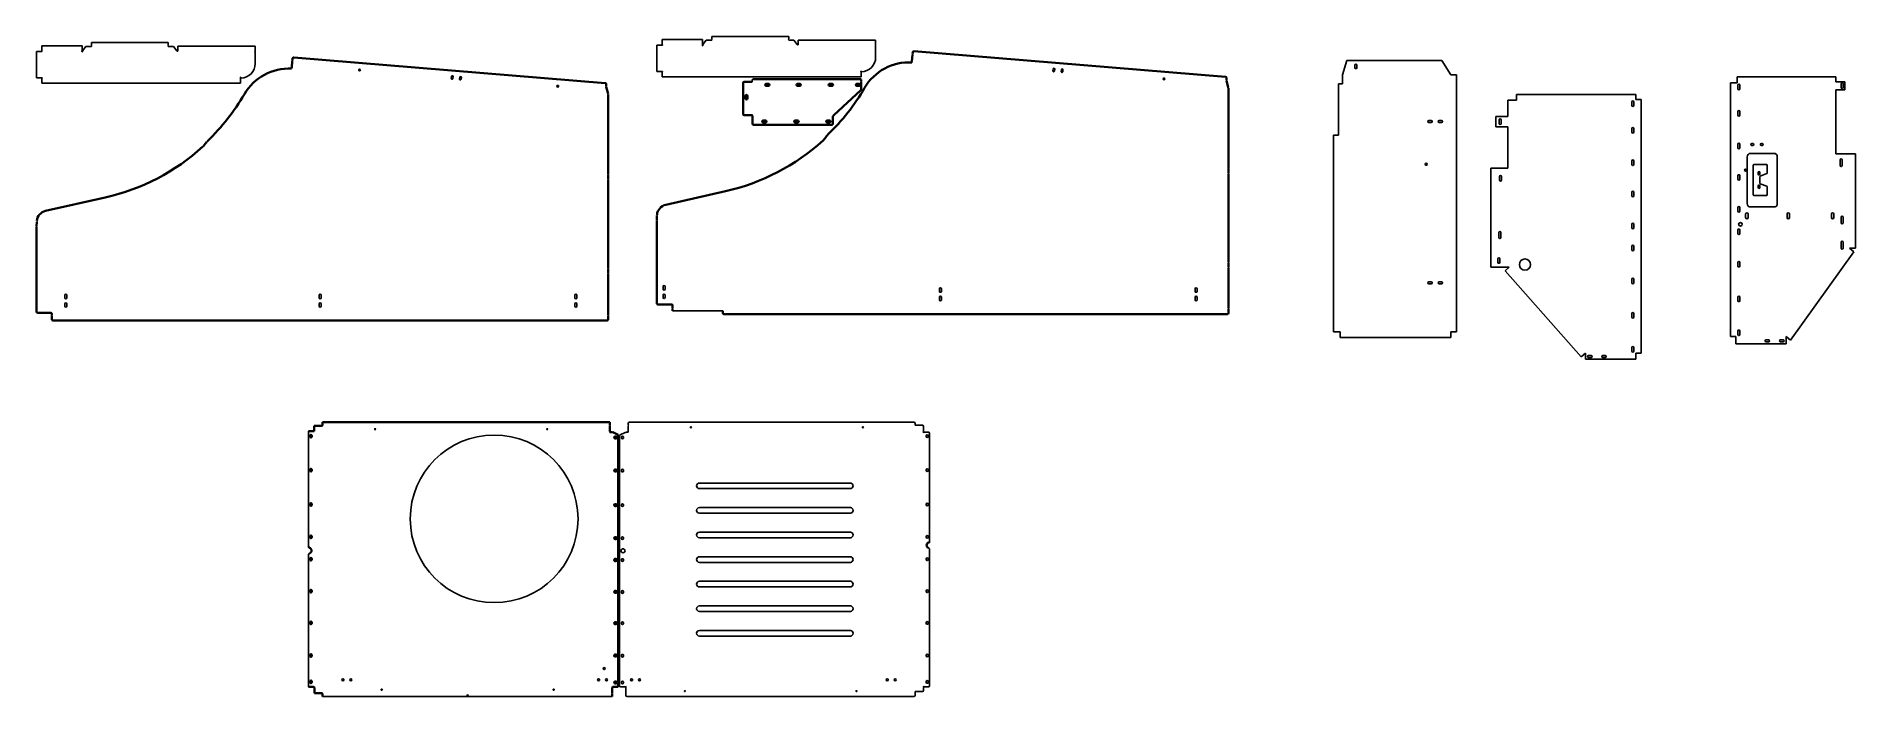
# Model space of a CAD drawing. Header units: millimetres. Extents: x 8168 to 21819, y -26546 to -22890.
# Drawn here: x 8168 to 16301, y -26142 to -23188 of the extents above; entities that cross this region are included whole.
import ezdxf

# ---------------------------------------------------------------- set-up
doc = ezdxf.new("R2010")
doc.units = ezdxf.units.MM
doc.layers.add('visible', color=7, linetype='Continuous', lineweight=35)

msp = doc.modelspace()

# ---------------------------------------------------------------- linework, layer by layer
at = {"color": 2, "linetype": 'Continuous', "lineweight": 25}
for p, q in [((8167.8, -23254.8), (8189.7, -23254.8)), ((8167.8, -23254.8), (8167.8, -23373.4)), ((8372.4, -23230.5), (8192, -23230.6)), ((8192, -23253.5), (8192, -23230.6)), ((8372.4, -23252.5), (8372.4, -23230.5)), ((8372.4, -23257.5), (8372.4, -23255.5)), ((8373.6, -23257.5), (8372.4, -23257.5)), ((8373.6, -23252.1), (8388.3, -23233.5)), ((8373.6, -23252.1), (8373.6, -23257.5)), ((8388.3, -23233.5), (8388.7, -23233.2)), ((8389.9, -23232.7), (8413.9, -23232.7)), ((8757, -23215.8), (8413.9, -23215.8)), ((8413.9, -23227.1), (8413.9, -23215.8)), ((8413.9, -23232.7), (8413.9, -23230.3)), ((8757, -23215.8), (8757, -23227.1)), ((8757, -23230.3), (8757, -23232.7)), ((8757, -23232.7), (8779.2, -23232.7)), ((8780.3, -23233.2), (8780.7, -23233.5)), ((8780.7, -23233.5), (8795.7, -23252.5)), ((9146, -23232.2), (8799.7, -23232.2)), ((8799.7, -23254.1), (8799.7, -23232.2)), ((9146, -23232.2), (9146, -23254.1)), ((9146, -23254.1), (9146, -23254.1)), ((9146, -23257.1), (9146, -23309)), ((10941.7, -23226.6), (10963.7, -23226.6)), ((10941.7, -23226.6), (10941.7, -23345.2)), ((10941.7, -23226.6), (10963.7, -23226.6)), ((10941.7, -23226.6), (10941.7, -23345.2)), ((11146.3, -23202.3), (10966, -23202.3)), ((10966, -23225.3), (10966, -23202.3)), ((11146.3, -23202.3), (10966, -23202.3)), ((10966, -23225.3), (10966, -23202.3)), ((11146.3, -23224.3), (11146.3, -23202.3)), ((11146.3, -23224.3), (11146.3, -23202.3)), ((11146.3, -23229.3), (11146.3, -23227.3)), ((11146.3, -23229.3), (11146.3, -23227.3)), ((11147.5, -23229.3), (11146.3, -23229.3)), ((11147.5, -23229.3), (11146.3, -23229.3)), ((11147.5, -23223.9), (11162.3, -23205.3)), ((11147.5, -23223.9), (11162.3, -23205.3)), ((11147.5, -23223.9), (11147.5, -23229.3)), ((11147.5, -23223.9), (11147.5, -23229.3)), ((11162.3, -23205.3), (11162.7, -23204.9)), ((11162.3, -23205.3), (11162.7, -23204.9)), ((11163.8, -23204.5), (11187.9, -23204.5)), ((11163.8, -23204.5), (11187.9, -23204.5)), ((11531, -23187.6), (11187.9, -23187.6)), ((11187.9, -23198.9), (11187.9, -23187.6)), ((11531, -23187.6), (11187.9, -23187.6)), ((11187.9, -23198.9), (11187.9, -23187.6)), ((11187.9, -23204.5), (11187.9, -23202.1)), ((11187.9, -23204.5), (11187.9, -23202.1)), ((11531, -23187.6), (11531, -23198.9)), ((11531, -23187.6), (11531, -23198.9)), ((11531, -23202.1), (11531, -23204.5)), ((11531, -23202.1), (11531, -23204.5)), ((11531, -23204.5), (11553.1, -23204.5)), ((11531, -23204.5), (11553.1, -23204.5)), ((11554.3, -23204.9), (11554.6, -23205.3)), ((11554.3, -23204.9), (11554.6, -23205.3)), ((11554.6, -23205.3), (11569.6, -23224.3)), ((11554.6, -23205.3), (11569.6, -23224.3)), ((11919.9, -23204), (11573.6, -23204)), ((11573.6, -23225.9), (11573.6, -23204)), ((11919.9, -23204), (11573.6, -23204)), ((11573.6, -23225.9), (11573.6, -23204)), ((11919.9, -23204), (11919.9, -23225.9)), ((11919.9, -23204), (11919.9, -23225.9)), ((11919.9, -23225.9), (11919.9, -23225.9)), ((11919.9, -23225.9), (11919.9, -23225.9)), ((11919.9, -23228.9), (11919.9, -23280.8)), ((11919.9, -23228.9), (11919.9, -23280.8)), ((8167.8, -23373.4), (8190.7, -23373.4)), ((8192, -23375.7), (8192, -23397.6)), ((8192, -23397.6), (9081, -23397.6)), ((9081, -23372.7), (9081, -23370.7)), ((9081, -23370.7), (9081.8, -23370.7)), ((9081, -23397.6), (9081, -23375.7)), ((9081.8, -23370.7), (9081.8, -23374.1)), ((10941.7, -23345.2), (10964.7, -23345.2)), ((10941.7, -23345.2), (10964.7, -23345.2)), ((10966, -23347.4), (10966, -23369.4)), ((10966, -23347.4), (10966, -23369.4)), ((10966, -23369.4), (11854.9, -23369.4)), ((10966, -23369.4), (11854.9, -23369.4)), ((11854.9, -23344.4), (11854.9, -23342.5)), ((11854.9, -23342.5), (11855.7, -23342.5)), ((11854.9, -23344.4), (11854.9, -23342.5)), ((11854.9, -23342.5), (11855.7, -23342.5)), ((11854.9, -23369.4), (11854.9, -23347.4)), ((11854.9, -23369.4), (11854.9, -23347.4)), ((11855.7, -23342.5), (11855.7, -23345.9)), ((11855.7, -23342.5), (11855.7, -23345.9))]:
    msp.add_line(p, q, dxfattribs=at)
at = {"color": 3}
for p, q in [((8413.9, -23227.1), (8415.5, -23228.7)), ((8415.5, -23228.7), (8413.9, -23230.3)), ((8757, -23227.1), (8755.4, -23228.7)), ((8755.4, -23228.7), (8757, -23230.3)), ((11187.9, -23198.9), (11189.5, -23200.5)), ((11187.9, -23198.9), (11189.5, -23200.5)), ((11189.5, -23200.5), (11187.9, -23202.1)), ((11189.5, -23200.5), (11187.9, -23202.1)), ((11531, -23198.9), (11529.4, -23200.5)), ((11531, -23198.9), (11529.4, -23200.5)), ((11529.4, -23200.5), (11531, -23202.1)), ((11529.4, -23200.5), (11531, -23202.1)), ((9309.1, -23331.4), (9310.7, -23330)), ((9310.7, -23330), (9309.4, -23328.5)), ((9313.5, -23295.8), (9311.9, -23297.1)), ((9312.2, -23294.2), (9313.5, -23295.8)), ((12081.9, -23303.6), (12083.5, -23302.2)), ((12083.5, -23302.2), (12082.1, -23300.7)), ((12086.3, -23268), (12084.7, -23269.3)), ((12085, -23266.4), (12086.3, -23268)), ((12720.4, -23334.4), (12719.1, -23342.8)), ((10031.1, -23367.9), (10029.8, -23376.3)), ((10715.2, -23409.5), (10713.6, -23410.8)), ((10713.6, -23410.8), (10715, -23412.5)), ((13488, -23381.7), (13486.4, -23383)), ((13486.4, -23383), (13487.7, -23384.7)), ((13496.4, -23417), (13495.3, -23418.3)), ((13495.3, -23418.3), (13496.6, -23419.9)), ((10723.6, -23444.8), (10722.5, -23446.1)), ((10722.5, -23446.1), (10723.9, -23447.7)), ((8932.9, -23657.4), (8930.6, -23658.5)), ((8932.4, -23656.1), (8932.9, -23657.4)), ((11687.7, -23652.7), (11684.9, -23653.4)), ((11687.3, -23651.7), (11687.7, -23652.7)), ((11705.7, -23629.6), (11703.3, -23630.7)), ((11705.2, -23628.3), (11705.7, -23629.6)), ((8914.9, -23680.5), (8912.1, -23681.2)), ((8914.5, -23679.5), (8914.9, -23680.5)), ((10723.8, -23803.1), (10722.3, -23804.5)), ((10722.3, -23804.5), (10723.8, -23806.1)), ((10723.8, -23827.7), (10722.4, -23829.1)), ((10722.4, -23829.1), (10723.9, -23830.7)), ((13496.6, -23775.3), (13495.1, -23776.7)), ((13495.1, -23776.7), (13496.6, -23778.3)), ((13496.6, -23799.9), (13495.1, -23801.3)), ((13495.1, -23801.3), (13496.7, -23802.9)), ((10942.3, -23989.1), (10943.9, -23987.7)), ((10943.9, -23987.7), (10942.4, -23986.1)), ((8168.9, -24041.4), (8170.5, -24040)), ((8170.5, -24040), (8169, -24038.4)), ((8169.5, -24016.9), (8171.1, -24015.5)), ((8171.1, -24015.5), (8169.6, -24013.9)), ((10941.7, -24013.6), (10943.2, -24012.2)), ((10943.2, -24012.2), (10941.8, -24010.6)), ((10723.9, -24223.8), (10722.4, -24225.2)), ((10722.4, -24225.2), (10723.9, -24226.8)), ((13496.7, -24196), (13495.2, -24197.4)), ((13495.2, -24197.4), (13496.7, -24199)), ((13496.7, -24220.6), (13495.2, -24222)), ((13495.2, -24222), (13496.7, -24223.6)), ((10723.9, -24248.4), (10722.4, -24249.8)), ((10722.4, -24249.8), (10723.9, -24251.4)), ((8238.4, -24434.7), (8236.9, -24433.2)), ((8236.9, -24436.2), (8238.4, -24434.7)), ((10722.4, -24434.7), (10723.9, -24433.2)), ((10723.9, -24436.2), (10722.4, -24434.7)), ((13495.2, -24406.9), (13496.7, -24405.4)), ((13496.7, -24408.4), (13495.2, -24406.9))]:
    msp.add_line(p, q, dxfattribs=at)
at = {"color": 2}
for p, q in [((12713.4, -23333.6), (12712.1, -23342)), ((12749.1, -23345), (12750.4, -23336.6)), ((12756.1, -23345.9), (12757.3, -23337.5)), ((10024.1, -23367.1), (10022.8, -23375.5)), ((10059.7, -23378.8), (10061, -23370.4)), ((10066.7, -23379.6), (10067.9, -23371.2)), ((16231.5, -23740), (16231.5, -23766)), ((16240.5, -23766), (16240.5, -23740)), ((14709.3, -23830.8), (14709.3, -23814.8)), ((14718.3, -23814.8), (14718.3, -23830.8)), ((16235.9, -23996.6), (16235.9, -24022.6)), ((16244.9, -24022.6), (16244.9, -23996.6)), ((16235.9, -24108.9), (16235.9, -24134.9)), ((16244.9, -24134.9), (16244.9, -24108.9))]:
    msp.add_line(p, q, dxfattribs=at)
for p, q in [((14006.5, -23360.1), (14026.5, -23295.1)), ((14451.5, -23295.1), (14026.5, -23295.1)), ((14491.5, -23360.1), (14451.5, -23295.1)), ((11368.2, -23390.9), (11368.2, -23382.9)), ((11854.2, -23390.9), (11855.7, -23389.4)), ((11854.2, -23390.9), (11855.7, -23392.4)), ((13988.5, -23630.1), (13988.5, -23400.1)), ((13988.5, -23400.1), (14006.5, -23400.1)), ((14006.5, -23400.1), (14006.5, -23360.1)), ((14491.5, -23360.1), (14516.5, -23360.1)), ((14516.5, -24510.1), (14516.5, -23360.1)), ((11368.7, -23540.9), (11370.2, -23542.4)), ((11370.2, -23542.4), (11368.7, -23543.9)), ((11731.8, -23541.3), (11729.3, -23542.4)), ((11729.3, -23542.4), (11729.8, -23543.5)), ((13966.5, -24510.1), (13966.5, -23630.1)), ((13966.5, -23630.1), (13988.5, -23630.1)), ((10969.2, -24307.5), (10969.2, -24318.5)), ((10969.2, -24307.5), (10969.2, -24318.5)), ((10978.2, -24307.5), (10978.2, -24318.5)), ((10978.2, -24307.5), (10978.2, -24318.5)), ((12204.7, -24317.5), (12204.7, -24328.5)), ((12204.7, -24317.5), (12204.7, -24328.5)), ((12213.7, -24317.5), (12213.7, -24328.5)), ((12213.7, -24317.5), (12213.7, -24328.5)), ((13347.7, -24317.5), (13347.7, -24328.5)), ((13347.7, -24317.5), (13347.7, -24328.5)), ((13356.7, -24317.5), (13356.7, -24328.5)), ((13356.7, -24317.5), (13356.7, -24328.5)), ((8294.4, -24346.2), (8294.4, -24357.2)), ((8294.4, -24384.2), (8294.4, -24395.2)), ((8303.4, -24346.2), (8303.4, -24357.2)), ((8303.4, -24384.2), (8303.4, -24395.2)), ((9431.9, -24346.2), (9431.9, -24357.2)), ((9431.9, -24384.2), (9431.9, -24395.2)), ((9440.9, -24346.2), (9440.9, -24357.2)), ((9440.9, -24384.2), (9440.9, -24395.2)), ((10574.9, -24346.2), (10574.9, -24357.2)), ((10574.9, -24384.2), (10574.9, -24395.2)), ((10583.9, -24346.2), (10583.9, -24357.2)), ((10583.9, -24384.2), (10583.9, -24395.2)), ((10969.2, -24345.5), (10969.2, -24356.5)), ((10969.2, -24345.5), (10969.2, -24356.5)), ((10978.2, -24345.5), (10978.2, -24356.5)), ((10978.2, -24345.5), (10978.2, -24356.5)), ((12204.7, -24355.5), (12204.7, -24366.5)), ((12204.7, -24355.5), (12204.7, -24366.5)), ((12213.7, -24355.5), (12213.7, -24366.5)), ((12213.7, -24355.5), (12213.7, -24366.5)), ((13347.7, -24355.5), (13347.7, -24366.5)), ((13347.7, -24355.5), (13347.7, -24366.5)), ((13356.7, -24355.5), (13356.7, -24366.5)), ((13356.7, -24355.5), (13356.7, -24366.5)), ((11013.2, -24406.8), (11011.7, -24405.3)), ((11011.7, -24408.3), (11013.2, -24406.8)), ((11236.7, -24415.5), (11011.7, -24415.5)), ((13966.5, -24510.1), (13996.5, -24510.1)), ((13996.5, -24535.1), (13996.5, -24510.1)), ((14491.5, -24535.1), (13996.5, -24535.1)), ((14516.5, -24510.1), (14491.5, -24510.1)), ((14491.5, -24535.1), (14491.5, -24510.1)), ((9384.1, -24953.9), (9384.1, -25469.9)), ((9447, -24926.3), (9448.5, -24927.8)), ((9448.5, -24927.8), (9447, -24929.3)), ((10731.5, -24926.3), (10730, -24927.8)), ((10730, -24927.8), (10731.5, -24929.3)), ((10731.5, -24955.3), (10730, -24956.8)), ((10730, -24956.8), (10731.5, -24958.3)), ((10744.2, -24960.4), (10742.7, -24958.9)), ((10745.6, -24959.6), (10744.2, -24960.4)), ((10800, -24960.2), (10778.1, -24970.4)), ((10801.9, -24961.5), (10800, -24960.2)), ((10803.5, -24959.2), (10801.9, -24961.5)), ((10814.1, -24959), (10803.5, -24959)), ((10803.5, -24959), (10803.5, -24959.2)), ((10814.1, -24919.8), (10814.1, -24925.7)), ((10814.1, -24925.7), (10814.5, -24926.1)), ((10814.5, -24929.6), (10814.1, -24930)), ((10814.1, -24959), (10814.1, -24930)), ((10814.5, -24926.1), (10816.6, -24927.8)), ((10816.6, -24927.8), (10814.5, -24929.6)), ((10819.1, -24914.8), (12091.1, -24914.8)), ((12096.1, -24927.8), (12096.1, -24919.8)), ((12129.1, -24927.8), (12096.1, -24927.8)), ((12130.2, -24927.9), (12129.1, -24927.8)), ((12134.1, -24955.7), (12130.9, -24956.8)), ((12130.9, -24956.8), (12134.1, -24959.2)), ((12134.1, -24955.7), (12134.1, -24932.8)), ((12135.8, -24961.1), (12134.1, -24959.2)), ((12137.5, -24959.2), (12135.8, -24961.1)), ((12156.3, -24959.2), (12137.5, -24959.2)), ((12161.3, -25448.3), (12161.3, -24964.2)), ((10775.2, -24974.9), (10775.2, -26093.5)), ((10783.1, -24981.2), (10783.1, -24984.2)), ((10792.1, -24984.2), (10792.1, -24981.2)), ((12145.9, -24975.2), (12145.9, -24978.2)), ((12154.9, -24978.2), (12154.9, -24975.2)), ((10783.1, -25129.6), (10783.1, -25132.6)), ((10792.1, -25132.6), (10792.1, -25129.6)), ((12145.9, -25127.2), (12145.9, -25130.2)), ((12154.9, -25130.2), (12154.9, -25127.2)), ((11806.7, -25186.5), (11131.7, -25186.5)), ((11806.7, -25211.5), (11131.7, -25211.5)), ((10783.1, -25283.6), (10783.1, -25286.6)), ((10792.1, -25286.6), (10792.1, -25283.6)), ((12145.9, -25281.2), (12145.9, -25284.2)), ((12154.9, -25284.2), (12154.9, -25281.2)), ((11806.7, -25296.4), (11131.7, -25296.4)), ((11806.7, -25321.4), (11131.7, -25321.4)), ((10783.1, -25431.6), (10783.1, -25434.6)), ((10792.1, -25434.6), (10792.1, -25431.6)), ((11806.7, -25406.4), (11131.7, -25406.4)), ((11806.7, -25431.4), (11131.7, -25431.4)), ((12145.9, -25426.2), (12145.9, -25429.2)), ((12154.9, -25429.2), (12154.9, -25426.2)), ((9384.1, -25508), (9384.1, -26098.2)), ((10783.1, -25529.6), (10783.1, -25532.6)), ((10792.1, -25532.6), (10792.1, -25529.6)), ((11806.7, -25516.4), (11131.7, -25516.4)), ((12145.9, -25526.2), (12145.9, -25529.2)), ((12154.9, -25529.2), (12154.9, -25526.2)), ((12161.3, -26093.5), (12161.3, -25482.1)), ((11806.7, -25541.4), (11131.7, -25541.4)), ((10783.1, -25672.6), (10783.1, -25675.6)), ((10792.1, -25675.6), (10792.1, -25672.6)), ((11806.7, -25626.3), (11131.7, -25626.3)), ((11806.7, -25651.3), (11131.7, -25651.3)), ((12145.9, -25669.2), (12145.9, -25672.2)), ((12154.9, -25672.2), (12154.9, -25669.2)), ((11806.7, -25736.3), (11131.7, -25736.3)), ((11806.7, -25761.3), (11131.7, -25761.3)), ((10783.1, -25812.6), (10783.1, -25815.6)), ((10792.1, -25815.6), (10792.1, -25812.6)), ((11806.7, -25846.3), (11131.7, -25846.3)), ((12145.9, -25811.2), (12145.9, -25814.2)), ((12154.9, -25814.2), (12154.9, -25811.2)), ((11806.7, -25871.3), (11131.7, -25871.3)), ((10783.1, -25957.6), (10783.1, -25960.6)), ((10792.1, -25960.6), (10792.1, -25957.6)), ((12145.9, -25957.2), (12145.9, -25960.2)), ((12154.9, -25960.2), (12154.9, -25957.2)), ((9409.1, -26096.7), (9407.6, -26098.2)), ((9409.1, -26096.7), (9410.6, -26098.2)), ((9411, -26098.8), (9412.5, -26100.3)), ((9412.5, -26100.3), (9411, -26101.8)), ((10742.1, -26098.8), (10740.6, -26100.3)), ((10740.6, -26100.3), (10742.1, -26101.8)), ((10744.2, -26096.7), (10742.7, -26098.2)), ((10744.2, -26096.7), (10745.7, -26098.2)), ((10780.2, -26098.5), (10800, -26098.5)), ((10783.1, -26077.6), (10783.1, -26080.6)), ((10792.1, -26080.6), (10792.1, -26077.6)), ((10801.7, -26096), (10800, -26098.5)), ((10803.5, -26098.5), (10801.7, -26096)), ((10803.5, -26137.4), (10803.5, -26098.5)), ((12134.1, -26098.5), (12132.4, -26100.3)), ((12132.4, -26100.3), (12134.1, -26101.9)), ((12134.1, -26098.5), (12135.8, -26095.7)), ((12134.1, -26114.3), (12134.1, -26101.9)), ((12135.8, -26095.7), (12138.4, -26098.5)), ((12138.4, -26098.5), (12156.3, -26098.5)), ((12145.9, -26075.2), (12145.9, -26078.2)), ((12154.9, -26078.2), (12154.9, -26075.2)), ((9447, -26127.9), (9448.5, -26129.4)), ((9448.5, -26129.4), (9447, -26130.9)), ((9447, -26142.4), (10742.1, -26142.4)), ((10742.1, -26127.9), (10740.6, -26129.4)), ((10740.6, -26129.4), (10742.1, -26130.9)), ((10808.5, -26142.4), (12091.1, -26142.4)), ((12096.1, -26119.3), (12129.1, -26119.3)), ((12096.1, -26137.4), (12096.1, -26119.3))]:
    msp.add_line(p, q)
at = {"color": 1}
for p, q in [((15770.9, -23396.2), (15740.9, -23396.2)), ((15740.9, -23396.2), (15740.9, -24531.2)), ((15770.9, -23396.2), (15770.9, -23368.2)), ((16212.9, -23368.2), (15770.9, -23368.2)), ((15774.3, -23406.2), (15774.3, -23422.2)), ((15783.3, -23422.2), (15783.3, -23406.2)), ((16212.9, -23391.2), (16212.9, -23368.2)), ((16252.9, -23391.2), (16212.9, -23391.2)), ((16236.4, -23400.7), (16236.4, -23416.7)), ((16245.4, -23416.7), (16245.4, -23400.7)), ((16252.9, -23426.2), (16252.9, -23391.2)), ((14746.8, -23546.8), (14746.8, -23472.8)), ((14784.8, -23472.8), (14746.8, -23472.8)), ((14784.8, -23472.8), (14784.8, -23447.8)), ((14784.8, -23447.8), (15317.8, -23447.8)), ((15300.2, -23496.4), (15300.2, -23480.4)), ((15309.2, -23480.4), (15309.2, -23496.4)), ((15317.8, -23470.8), (15317.8, -23447.8)), ((15317.8, -23470.8), (15342.8, -23470.8)), ((15342.8, -24604.8), (15342.8, -23470.8)), ((16252.9, -23426.2), (16212.9, -23426.2)), ((16212.9, -23426.2), (16212.9, -23713.2)), ((14746.8, -23546.8), (14691.8, -23546.8)), ((14691.8, -23546.8), (14691.8, -23591.8)), ((14707.3, -23577.3), (14707.3, -23561.3)), ((14716.3, -23577.3), (14716.3, -23561.3)), ((15774.3, -23524.2), (15774.3, -23540.2)), ((15783.3, -23540.2), (15783.3, -23524.2)), ((14746.8, -23591.8), (14691.8, -23591.8)), ((14746.8, -23777.8), (14746.8, -23591.8)), ((15300.2, -23616.4), (15300.2, -23600.4)), ((15309.2, -23600.4), (15309.2, -23616.4)), ((15837.6, -23666.7), (15840.7, -23666.7)), ((15882.7, -23666.7), (15879.6, -23666.7)), ((15300.2, -23761.4), (15300.2, -23745.4)), ((15309.2, -23745.4), (15309.2, -23761.4)), ((15774.3, -23670.2), (15774.3, -23686.2)), ((15783.3, -23686.2), (15783.3, -23670.2)), ((15815.9, -23936.2), (15815.9, -23726.2)), ((15935.9, -23711.2), (15830.9, -23711.2)), ((15837.6, -23675.7), (15840.7, -23675.7)), ((15882.7, -23675.7), (15879.6, -23675.7)), ((15950.9, -23936.2), (15950.9, -23726.2)), ((16212.9, -23713.2), (16300.9, -23713.2)), ((16300.9, -24135.2), (16300.9, -23713.2)), ((14746.8, -23777.8), (14670.8, -23777.8)), ((14670.8, -24220.8), (14670.8, -23777.8)), ((15774.3, -23811.2), (15774.3, -23827.2)), ((15783.3, -23827.2), (15783.3, -23811.2)), ((15843, -23764.3), (15843, -23896.3)), ((15846, -23761.3), (15903, -23761.3)), ((15865.5, -23796.3), (15865.5, -23804.3)), ((15872.5, -23804.3), (15872.5, -23796.3)), ((15873, -23816.3), (15873, -23844.2)), ((15874.9, -23813.5), (15904.1, -23802)), ((15906, -23764.3), (15906, -23799.2)), ((15300.2, -23901.4), (15300.2, -23885.4)), ((15309.2, -23885.4), (15309.2, -23901.4)), ((15846, -23899.3), (15903, -23899.3)), ((15865.5, -23856.3), (15865.5, -23864.3)), ((15872.5, -23864.3), (15872.5, -23856.3)), ((15874.9, -23847), (15904.1, -23858.5)), ((15906, -23896.3), (15906, -23861.3)), ((15774.3, -23954.2), (15774.3, -23970.2)), ((15783.3, -23970.2), (15783.3, -23954.2)), ((15809.4, -23982.2), (15809.4, -23998.2)), ((15820.4, -23998.2), (15820.4, -23982.2)), ((15935.9, -23951.2), (15830.9, -23951.2)), ((15994.4, -23982.2), (15994.4, -23998.2)), ((16005.4, -23998.2), (16005.4, -23982.2)), ((16192.4, -23982.2), (16192.4, -23998.2)), ((16203.4, -23998.2), (16203.4, -23982.2)), ((14706.3, -24087.8), (14706.3, -24065.8)), ((14715.3, -24065.8), (14715.3, -24087.8)), ((15300.2, -24044.4), (15300.2, -24028.4)), ((15309.2, -24028.4), (15309.2, -24044.4)), ((15774.3, -24054.2), (15774.3, -24070.2)), ((15783.3, -24070.2), (15783.3, -24054.2)), ((15300.2, -24142.4), (15300.2, -24126.4)), ((15309.2, -24126.4), (15309.2, -24142.4)), ((16009.7, -24547.8), (16292.7, -24151.8)), ((16273.9, -24135.2), (16300.9, -24135.2)), ((16273.9, -24135.2), (16292.7, -24151.8)), ((14670.8, -24220.8), (14752.7, -24220.8)), ((14701.3, -24198.8), (14701.3, -24182.8)), ((14710.3, -24182.8), (14710.3, -24198.8)), ((14734.5, -24236.9), (14752.7, -24220.8)), ((15774.3, -24199.2), (15774.3, -24215.2)), ((15783.3, -24215.2), (15783.3, -24199.2)), ((15300.2, -24290.4), (15300.2, -24274.4)), ((15309.2, -24274.4), (15309.2, -24290.4)), ((15774.3, -24354.2), (15774.3, -24370.2)), ((15783.3, -24370.2), (15783.3, -24354.2)), ((15300.2, -24444.4), (15300.2, -24428.4)), ((15309.2, -24428.4), (15309.2, -24444.4)), ((15740.9, -24531.2), (15765.9, -24531.2)), ((15765.9, -24563.2), (15765.9, -24531.2)), ((15774.3, -24506.2), (15774.3, -24522.2)), ((15783.3, -24522.2), (15783.3, -24506.2)), ((15911.4, -24545.2), (15900.4, -24545.2)), ((15900.4, -24554.2), (15911.4, -24554.2)), ((15976.4, -24545.2), (15965.4, -24545.2)), ((15965.4, -24554.2), (15976.4, -24554.2)), ((15990.9, -24563.2), (15990.9, -24531.2)), ((15990.9, -24531.2), (16009.7, -24547.8)), ((15092.8, -24604.8), (15074.1, -24621.4)), ((15092.8, -24631.8), (15092.8, -24604.8)), ((15317.8, -24631.8), (15092.8, -24631.8)), ((15107.3, -24615.3), (15118.3, -24615.3)), ((15118.3, -24624.3), (15107.3, -24624.3)), ((15170.3, -24615.3), (15181.3, -24615.3)), ((15181.3, -24624.3), (15170.3, -24624.3)), ((15300.2, -24596.4), (15300.2, -24580.4)), ((15309.2, -24580.4), (15309.2, -24596.4)), ((15317.8, -24631.8), (15317.8, -24604.8)), ((15342.8, -24604.8), (15317.8, -24604.8)), ((15765.9, -24563.2), (15990.9, -24563.2))]:
    msp.add_line(p, q, dxfattribs=at)
at = {"color": 7}
msp.add_line((15074.1, -24621.4), (14734.5, -24236.9), dxfattribs=at)
for points in [[(14062, -23327.6), (14062, -23316.6)], [(14071, -23316.6), (14071, -23327.6)], [(14404, -23564.6), (14393, -23564.6)], [(14404, -23573.6), (14393, -23573.6)], [(14450, -23564.6), (14439, -23564.6)], [(14450, -23573.6), (14439, -23573.6)], [(14393, -24285.6), (14404, -24285.6)], [(14404, -24294.6), (14393, -24294.6)], [(14439, -24285.6), (14450, -24285.6)], [(14450, -24294.6), (14439, -24294.6)]]:
    msp.add_lwpolyline(points)
at = {"color": 3}
for centre in [(9612.8, -23338), (10498.7, -23410.9), (13209, -23378.2)]:
    msp.add_circle(centre, 4, dxfattribs=at)
for centre, radius in [((14381.5, -23760.1), 4.5), ((9682.6, -24945.2), 2.5), ((10451.6, -24945.2), 2.5), ((11093.9, -24937.4), 2.5), ((11862.9, -24937.4), 2.5), ((10214.2, -25346.8), 375), ((9538.5, -26066.8), 4.5), ((9573.5, -26066.8), 4.5), ((10681.5, -26066.8), 4.5), ((10716.5, -26066.8), 4.5), ((10829, -26067.1), 4.5), ((10864, -26067.1), 4.5), ((11972, -26067.1), 4.5), ((12007, -26067.1), 4.5), ((9711.3, -26111.4), 2.5), ((10095.8, -26137.9), 4), ((10480.3, -26111.4), 2.5), ((11834.2, -26117.6), 2.5)]:
    msp.add_circle(centre, radius)
at = {"color": 1}
for centre, radius in [((15808.9, -23786.2), 4.5), ((15785.9, -24028.7), 8), ((14822.6, -24208.8), 25)]:
    msp.add_circle(centre, radius, dxfattribs=at)
at = {"linetype": 'Continuous'}
for centre, radius in [((10790.3, -25489.8), 9), ((10706.5, -26016.8), 4.5), ((11067.1, -26117.6), 2.5)]:
    msp.add_circle(centre, radius, dxfattribs=at)
at = {"color": 2}
for centre, radius, start, end in [((8191.2, -23254.8), 1.5, 180.00114, 58.78623), ((8372.4, -23254), 1.5, 90.00645, 270.00645), ((9146, -23255.6), 1.5, 89.99924, 270.07738), ((10965.2, -23226.6), 1.5, 180.00114, 58.78623), ((10965.2, -23226.6), 1.5, 180.00114, 58.78623), ((11146.3, -23225.8), 1.5, 90.00645, 270.00645), ((11146.3, -23225.8), 1.5, 90.00645, 270.00645), ((11919.9, -23227.4), 1.5, 89.99924, 270.07738), ((11919.9, -23227.4), 1.5, 89.99924, 270.07738), ((12715.6, -23342.4), 3.5, 173.28268, 353.28268), ((12716.9, -23334), 3.5, 353.28268, 173.28268), ((12753.9, -23337.1), 3.5, 353.28268, 173.28268), ((8192, -23374.2), 1.5, 270, 148.78207), ((9081, -23374.2), 1.5, 90, 270), ((10026.3, -23375.9), 3.5, 173.28268, 353.28268), ((10027.6, -23367.5), 3.5, 353.28268, 173.28268), ((10063.2, -23379.2), 3.5, 173.28268, 353.28268), ((10064.5, -23370.8), 3.5, 353.28268, 173.28268), ((10966, -23345.9), 1.5, 270, 148.78207), ((10966, -23345.9), 1.5, 270, 148.78207), ((11854.9, -23345.9), 1.5, 90, 270), ((11854.9, -23345.9), 1.5, 90, 270), ((12752.6, -23345.5), 3.5, 173.28268, 353.28268), ((16236, -23740), 4.5, 0, 180), ((14713.8, -23814.8), 4.5, 0, 180), ((16236, -23766), 4.5, 180, 0), ((14713.8, -23830.8), 4.5, 180, 0), ((16240.4, -23996.6), 4.5, 0, 180), ((14710.8, -24065.8), 4.5, 0, 180), ((16240.4, -24022.6), 4.5, 180, 0), ((14710.8, -24087.8), 4.5, 180, 0), ((16240.4, -24108.9), 4.5, 0, 180), ((16240.4, -24134.9), 4.5, 180, 0)]:
    msp.add_arc(centre, radius, start, end, dxfattribs=at)
at = {"color": 2, "linetype": 'Continuous', "lineweight": 25}
for centre, radius, start, end in [((8799.8, -23248.7), 5.41, 246.82061, 264.06282), ((8799.6, -23250.5), 3.64, 264.06282, 271.2751), ((11573.7, -23220.5), 5.41, 246.82061, 264.06282), ((11573.7, -23220.5), 5.41, 246.82061, 264.06282), ((11573.5, -23222.3), 3.64, 264.06282, 271.2751), ((11573.5, -23222.3), 3.64, 264.06282, 271.2751), ((9081, -23309.1), 65, 270.7052, 0.03831), ((11854.9, -23280.9), 65, 270.7052, 0.03831), ((11854.9, -23280.9), 65, 270.7052, 0.03831)]:
    msp.add_arc(centre, radius, start, end, dxfattribs=at)
for centre, radius, start, end in [((14066.5, -23316.6), 4.5, 0, 180), ((14066.5, -23327.6), 4.5, 180, 0), ((11368.2, -23390.9), 1.5, 180, 180), ((11372.2, -23382.9), 4, 90, 180), ((14393, -23569.1), 4.5, 90, 270), ((14404, -23569.1), 4.5, 270, 90), ((14439, -23569.1), 4.5, 90, 270), ((14450, -23569.1), 4.5, 270, 90), ((10973.7, -24307.5), 4.5, 0, 180), ((10973.7, -24307.5), 4.5, 0, 180), ((12209.2, -24317.5), 4.5, 0, 180), ((12209.2, -24317.5), 4.5, 0, 180), ((13352.2, -24317.5), 4.5, 0, 180), ((13352.2, -24317.5), 4.5, 0, 180), ((14393, -24290.1), 4.5, 90, 270), ((14404, -24290.1), 4.5, 270, 90), ((14439, -24290.1), 4.5, 90, 270), ((14450, -24290.1), 4.5, 270, 90), ((8298.9, -24346.2), 4.5, 0, 180), ((8298.9, -24357.2), 4.5, 180, 0), ((8298.9, -24384.2), 4.5, 0, 180), ((8298.9, -24395.2), 4.5, 180, 0), ((9436.4, -24346.2), 4.5, 0, 180), ((9436.4, -24357.2), 4.5, 180, 0), ((9436.4, -24384.2), 4.5, 0, 180), ((9436.4, -24395.2), 4.5, 180, 0), ((10579.4, -24346.2), 4.5, 0, 180), ((10579.4, -24357.2), 4.5, 180, 0), ((10579.4, -24384.2), 4.5, 0, 180), ((10579.4, -24395.2), 4.5, 180, 0), ((10973.7, -24318.5), 4.5, 180, 0), ((10973.7, -24318.5), 4.5, 180, 0), ((10973.7, -24345.5), 4.5, 0, 180), ((10973.7, -24345.5), 4.5, 0, 180), ((10973.7, -24356.5), 4.5, 180, 0), ((10973.7, -24356.5), 4.5, 180, 0), ((12209.2, -24328.5), 4.5, 180, 0), ((12209.2, -24328.5), 4.5, 180, 0), ((12209.2, -24355.5), 4.5, 0, 180), ((12209.2, -24355.5), 4.5, 0, 180), ((12209.2, -24366.5), 4.5, 180, 0), ((12209.2, -24366.5), 4.5, 180, 0), ((13352.2, -24328.5), 4.5, 180, 0), ((13352.2, -24328.5), 4.5, 180, 0), ((13352.2, -24355.5), 4.5, 0, 180), ((13352.2, -24355.5), 4.5, 0, 180), ((13352.2, -24366.5), 4.5, 180, 0), ((13352.2, -24366.5), 4.5, 180, 0), ((11234.7, -24417.5), 2, 0, 90), ((10819.1, -24919.8), 5, 90, 180), ((12091.1, -24919.8), 5, 0, 90), ((12156.3, -24964.2), 5, 0, 90), ((10780.2, -24974.9), 5, 115, 180), ((10787.6, -24981.2), 4.5, 0, 180), ((10787.6, -24984.2), 4.5, 180, 0), ((12150.4, -24975.2), 4.5, 0, 180), ((12150.4, -24978.2), 4.5, 180, 0), ((10787.6, -25129.6), 4.5, 0, 180), ((12150.4, -25127.2), 4.5, 0, 180), ((12150.4, -25130.2), 4.5, 180, 0), ((10787.6, -25132.6), 4.5, 180, 0), ((11131.7, -25199), 12.5, 90, 270), ((11806.7, -25199), 12.5, 270, 90), ((10787.6, -25283.6), 4.5, 0, 180), ((10787.6, -25286.6), 4.5, 180, 0), ((12150.4, -25281.2), 4.5, 0, 180), ((12150.4, -25284.2), 4.5, 180, 0), ((11131.7, -25308.9), 12.5, 90, 270), ((11806.7, -25308.9), 12.5, 270, 90), ((10787.6, -25431.6), 4.5, 0, 180), ((10787.6, -25434.6), 4.5, 180, 0), ((11131.7, -25418.9), 12.5, 90, 270), ((11806.7, -25418.9), 12.5, 270, 90), ((12150.4, -25426.2), 4.5, 0, 180), ((12150.4, -25429.2), 4.5, 180, 0), ((9391.1, -25508), 7, 108.05923, 180), ((10787.6, -25529.6), 4.5, 0, 180), ((10787.6, -25532.6), 4.5, 180, 0), ((11131.7, -25528.9), 12.5, 90, 270), ((11806.7, -25528.9), 12.5, 270, 90), ((12150.4, -25526.2), 4.5, 0, 180), ((12150.4, -25529.2), 4.5, 180, 0), ((12154.7, -25484.2), 7, 17.74903, 71.94077), ((10787.6, -25672.6), 4.5, 0, 180), ((10787.6, -25675.6), 4.5, 180, 0), ((11131.7, -25638.8), 12.5, 90, 270), ((11806.7, -25638.8), 12.5, 270, 90), ((12150.4, -25669.2), 4.5, 0, 180), ((12150.4, -25672.2), 4.5, 180, 0), ((11131.7, -25748.8), 12.5, 90, 270), ((11806.7, -25748.8), 12.5, 270, 90), ((10787.6, -25812.6), 4.5, 0, 180), ((10787.6, -25815.6), 4.5, 180, 0), ((11131.7, -25858.8), 12.5, 90, 270), ((11806.7, -25858.8), 12.5, 270, 90), ((12150.4, -25811.2), 4.5, 0, 180), ((12150.4, -25814.2), 4.5, 180, 0), ((10787.6, -25957.6), 4.5, 0, 180), ((10787.6, -25960.6), 4.5, 180, 0), ((12150.4, -25957.2), 4.5, 0, 180), ((12150.4, -25960.2), 4.5, 180, 0), ((10780.2, -26093.5), 5, 180, 270), ((10787.6, -26077.6), 4.5, 0, 180), ((10787.6, -26080.6), 4.5, 180, 0), ((12150.4, -26075.2), 4.5, 0, 180), ((12150.4, -26078.2), 4.5, 180, 0), ((12156.3, -26093.5), 5, 270, 0), ((10808.5, -26137.4), 5, 180, 270), ((12091.1, -26137.4), 5, 270, 0), ((12129.1, -26114.3), 5, 270, 0)]:
    msp.add_arc(centre, radius, start, end)
at = {"color": 1}
for centre, radius, start, end in [((15778.8, -23406.2), 4.5, 0, 180), ((15778.8, -23422.2), 4.5, 180, 0), ((16240.9, -23400.7), 4.5, 0, 180), ((16240.9, -23416.7), 4.5, 180, 0), ((15304.7, -23480.4), 4.5, 0, 180), ((15304.7, -23496.4), 4.5, 180, 0), ((14711.8, -23561.3), 4.5, 0, 180), ((14711.8, -23577.3), 4.5, 180, 0), ((15778.8, -23524.2), 4.5, 0, 180), ((15778.8, -23540.2), 4.5, 180, 0), ((15304.7, -23600.4), 4.5, 0, 180), ((15304.7, -23616.4), 4.5, 180, 0), ((15778.8, -23670.2), 4.5, 0, 180), ((15837.6, -23671.2), 4.5, 90, 270), ((15840.7, -23671.2), 4.5, 270, 90), ((15879.6, -23671.2), 4.5, 90, 270), ((15882.7, -23671.2), 4.5, 270, 90), ((15304.7, -23745.4), 4.5, 0, 180), ((15778.8, -23686.2), 4.5, 180, 0), ((15830.9, -23726.2), 15, 90, 180), ((15935.9, -23726.2), 15, 0, 90), ((15304.7, -23761.4), 4.5, 180, 0), ((15778.8, -23811.2), 4.5, 0, 180), ((15778.8, -23827.2), 4.5, 180, 0), ((15846, -23764.3), 3, 90, 180), ((15869, -23796.3), 3.5, 0, 180), ((15869, -23804.3), 3.5, 180, 0), ((15876, -23816.3), 3, 111.50143, 180), ((15903, -23764.3), 3, 0, 90), ((15903, -23799.2), 3, 291.50143, 0), ((15304.7, -23885.4), 4.5, 0, 180), ((15304.7, -23901.4), 4.5, 180, 0), ((15846, -23896.3), 3, 180, 270), ((15869, -23856.3), 3.5, 0, 180), ((15869, -23864.3), 3.5, 180, 0), ((15876, -23844.2), 3, 180, 248.49857), ((15903, -23896.3), 3, 270, 0), ((15903, -23861.3), 3, 0, 68.49857), ((15778.8, -23954.2), 4.5, 0, 180), ((15778.8, -23970.2), 4.5, 180, 0), ((15814.9, -23982.2), 5.5, 0, 180), ((15830.9, -23936.2), 15, 180, 270), ((15935.9, -23936.2), 15, 270, 0), ((15999.9, -23982.2), 5.5, 0, 180), ((16197.9, -23982.2), 5.5, 0, 180), ((15304.7, -24028.4), 4.5, 0, 180), ((15304.7, -24044.4), 4.5, 180, 0), ((15778.8, -24054.2), 4.5, 0, 180), ((15778.8, -24070.2), 4.5, 180, 0), ((15814.9, -23998.2), 5.5, 180, 0), ((15999.9, -23998.2), 5.5, 180, 0), ((16197.9, -23998.2), 5.5, 180, 0), ((15304.7, -24126.4), 4.5, 0, 180), ((15304.7, -24142.4), 4.5, 180, 0), ((14705.8, -24182.8), 4.5, 0, 180), ((14705.8, -24198.8), 4.5, 180, 0), ((15778.8, -24199.2), 4.5, 0, 180), ((15778.8, -24215.2), 4.5, 180, 0), ((15304.7, -24274.4), 4.5, 0, 180), ((15304.7, -24290.4), 4.5, 180, 0), ((15778.8, -24354.2), 4.5, 0, 180), ((15778.8, -24370.2), 4.5, 180, 0), ((15304.7, -24428.4), 4.5, 0, 180), ((15304.7, -24444.4), 4.5, 180, 0), ((15778.8, -24506.2), 4.5, 0, 180), ((15778.8, -24522.2), 4.5, 180, 0), ((15900.4, -24549.7), 4.5, 90, 270), ((15911.4, -24549.7), 4.5, 270, 90), ((15965.4, -24549.7), 4.5, 90, 270), ((15976.4, -24549.7), 4.5, 270, 90), ((15107.3, -24619.8), 4.5, 90, 270), ((15118.3, -24619.8), 4.5, 270, 90), ((15170.3, -24619.8), 4.5, 90, 270), ((15181.3, -24619.8), 4.5, 270, 90), ((15304.7, -24580.4), 4.5, 0, 180), ((15304.7, -24596.4), 4.5, 180, 0)]:
    msp.add_arc(centre, radius, start, end, dxfattribs=at)
at = {"extrusion": (2.17044e-28, 3.54452e-12, -1)}
msp.add_ellipse((12129.1, -24932.8), major_axis=(0, 5), ratio=0.999296, start_param=0.219548, end_param=1.570796, dxfattribs=at)
at = {"color": 2, "linetype": 'Continuous', "lineweight": 25}
for points in [[(8388.7, -23233.2), (8388.9, -23233), (8389.1, -23232.9), (8389.3, -23232.8)], [(8389.3, -23232.8), (8389.5, -23232.7), (8389.7, -23232.7), (8389.9, -23232.7)], [(8779.2, -23232.7), (8779.4, -23232.7), (8779.7, -23232.7), (8779.9, -23232.8)], [(8779.9, -23232.8), (8780, -23232.9), (8780.2, -23233), (8780.3, -23233.2)], [(8795.7, -23252.5), (8795.8, -23252.6), (8795.9, -23252.7), (8796, -23252.8)], [(8796, -23252.8), (8796.5, -23253.2), (8797.1, -23253.5), (8797.6, -23253.7)], [(11162.7, -23204.9), (11162.9, -23204.8), (11163.1, -23204.7), (11163.3, -23204.6)], [(11162.7, -23204.9), (11162.9, -23204.8), (11163.1, -23204.7), (11163.3, -23204.6)], [(11163.3, -23204.6), (11163.5, -23204.5), (11163.7, -23204.5), (11163.8, -23204.5)], [(11163.3, -23204.6), (11163.5, -23204.5), (11163.7, -23204.5), (11163.8, -23204.5)], [(11553.1, -23204.5), (11553.4, -23204.5), (11553.6, -23204.5), (11553.8, -23204.6)], [(11553.1, -23204.5), (11553.4, -23204.5), (11553.6, -23204.5), (11553.8, -23204.6)], [(11553.8, -23204.6), (11554, -23204.7), (11554.1, -23204.8), (11554.3, -23204.9)], [(11553.8, -23204.6), (11554, -23204.7), (11554.1, -23204.8), (11554.3, -23204.9)], [(11569.6, -23224.3), (11569.8, -23224.4), (11569.9, -23224.5), (11570, -23224.6)], [(11569.6, -23224.3), (11569.8, -23224.4), (11569.9, -23224.5), (11570, -23224.6)], [(11570, -23224.6), (11570.5, -23224.9), (11571, -23225.3), (11571.6, -23225.5)], [(11570, -23224.6), (11570.5, -23224.9), (11571, -23225.3), (11571.6, -23225.5)]]:
    msp.add_open_spline(points, degree=3, dxfattribs=at)
at = {"layer": 'visible', "color": 3, "linetype": 'Continuous'}
for p, q in [((12085.6, -23259), (12085, -23266.4)), ((13484, -23368.9), (12091, -23254.4)), ((9309.1, -23332), (9309.1, -23331.4)), ((9309.4, -23327.8), (9311.9, -23297.1)), ((9309.4, -23328.5), (9309.4, -23327.8)), ((9312.8, -23286.8), (9312.2, -23294.2)), ((10711.2, -23396.7), (9318.2, -23282.2)), ((12081.9, -23304.2), (12081.9, -23303.6)), ((12082.1, -23300.7), (12084.7, -23269.3)), ((12082.1, -23300.7), (12082.2, -23300)), ((10715, -23412.5), (10714.9, -23413.1)), ((10723.6, -23444.8), (10714.9, -23413.1)), ((10715.3, -23408.9), (10715.2, -23409.5)), ((10715.3, -23408.9), (10715.8, -23402.1)), ((13487.7, -23384.7), (13487.7, -23385.3)), ((13496.4, -23417), (13487.7, -23385.3)), ((13488, -23381.1), (13488.6, -23374.3)), ((13488, -23381.1), (13488, -23381.7)), ((13496.6, -23419.9), (13496.6, -23420.5)), ((13496.6, -23775.3), (13496.6, -23420.5)), ((10723.9, -23447.7), (10723.8, -23448.3)), ((10723.8, -23803.1), (10723.8, -23448.3)), ((10723.8, -23827.7), (10723.8, -23806.1)), ((13496.6, -23799.9), (13496.6, -23778.3)), ((13496.7, -24196), (13496.7, -23802.9)), ((8208.4, -23969.1), (8475.4, -23908.6)), ((10723.9, -24223.8), (10723.9, -23830.7)), ((10981.2, -23941.3), (11248.2, -23880.8)), ((10941.8, -24010.6), (10942.3, -23989.9)), ((10942.3, -23989.1), (10942.3, -23989.1)), ((10942.3, -23989.9), (10942.3, -23989.1)), ((8168.9, -24419.7), (8168.9, -24041.4)), ((8169, -24038.4), (8169.5, -24017.7)), ((8169.5, -24016.9), (8169.5, -24016.9)), ((8169.5, -24017.7), (8169.5, -24016.9)), ((10941.7, -24383), (10941.7, -24013.6)), ((10723.9, -24248.4), (10723.9, -24226.8)), ((13496.7, -24220.6), (13496.7, -24199)), ((13496.7, -24223.6), (13496.7, -24405.4)), ((10723.9, -24251.4), (10723.9, -24433.2)), ((8173.9, -24424.7), (8231.9, -24424.7)), ((8236.9, -24429.7), (8236.9, -24433.2)), ((8236.9, -24429.7), (8236.9, -24433.2)), ((8236.9, -24436.2), (8236.9, -24453.8)), ((8241.9, -24458.8), (10718.9, -24458.8)), ((10723.9, -24436.2), (10723.9, -24453.8)), ((11241.7, -24431), (13491.7, -24431)), ((13496.7, -24408.4), (13496.7, -24426))]:
    msp.add_line(p, q, dxfattribs=at)
at = {"layer": 'visible', "linetype": 'Continuous'}
for p, q in [((11327.5, -23535.3), (11327.5, -23395.9)), ((11332.5, -23390.9), (11368.2, -23390.9)), ((11372.2, -23378.9), (11851.7, -23378.9)), ((11430, -23400.4), (11441, -23400.4)), ((11441, -23409.4), (11430, -23409.4)), ((11570, -23400.4), (11581, -23400.4)), ((11581, -23409.4), (11570, -23409.4)), ((11714, -23400.4), (11725, -23400.4)), ((11725, -23409.4), (11714, -23409.4)), ((11835.2, -23400.4), (11846.2, -23400.4)), ((11846.2, -23409.4), (11835.2, -23409.4)), ((11855.7, -23382.9), (11855.7, -23389.4)), ((11855.7, -23382.9), (11855.7, -23389.4)), ((11855.7, -23392.4), (11855.7, -23424.6)), ((11337.5, -23465.4), (11337.5, -23454.4)), ((11346.5, -23454.4), (11346.5, -23465.4)), ((11854.1, -23428.3), (11732.6, -23540.3)), ((11332.5, -23540.3), (11368.7, -23540.3)), ((11368.7, -23540.3), (11368.7, -23540.9)), ((11368.7, -23540.9), (11368.7, -23540.3)), ((11368.7, -23543.9), (11368.7, -23578.1)), ((11723.7, -23583.1), (11373.7, -23583.1)), ((11416.7, -23563.6), (11427.7, -23563.6)), ((11427.7, -23572.6), (11416.7, -23572.6)), ((11571.2, -23563.6), (11560.2, -23563.6)), ((11560.2, -23572.6), (11571.2, -23572.6)), ((11702.7, -23563.6), (11713.7, -23563.6)), ((11713.7, -23572.6), (11702.7, -23572.6)), ((11729, -23544.5), (11728.7, -23544.9)), ((11728.7, -23544.9), (11728.7, -23578.1)), ((11729.8, -23543.5), (11729, -23544.5)), ((11731.8, -23541.3), (11732.6, -23540.3)), ((10946.7, -24388), (11009.7, -24388)), ((11011.7, -24390), (11011.7, -24405.3)), ((11011.7, -24408.3), (11011.7, -24415.5)), ((11011.7, -24408.3), (11011.7, -24415.5)), ((11236.7, -24415.5), (11236.7, -24426)), ((9409, -24953.9), (9384.1, -24953.9)), ((9409, -24953.9), (9409, -24929.8)), ((9409, -24929.8), (9447, -24929.8)), ((9447, -24914.8), (10731.5, -24914.8)), ((9447, -24926.3), (9447, -24914.8)), ((9447, -24929.8), (9447, -24929.3)), ((10731.5, -24914.8), (10731.5, -24926.3)), ((10731.5, -24929.3), (10731.5, -24955.3)), ((10731.5, -24958.3), (10731.5, -24958.9)), ((10742.7, -24958.9), (10731.5, -24958.9)), ((10745.6, -24959.6), (10769.2, -24970.6)), ((9390.6, -24977.9), (9390.6, -24974.9)), ((9399.6, -24974.9), (9399.6, -24977.9)), ((10755.2, -24977.9), (10758.2, -24977.9)), ((10758.2, -24986.9), (10755.2, -24986.9)), ((10769.2, -24970.6), (10769.2, -26098.2)), ((9390.6, -25129.9), (9390.6, -25126.9)), ((9399.6, -25126.9), (9399.6, -25129.9)), ((10755.2, -25126.4), (10758.2, -25126.4)), ((10758.2, -25135.4), (10755.2, -25135.4)), ((9390.6, -25283.9), (9390.6, -25280.9)), ((9399.6, -25280.9), (9399.6, -25283.9)), ((10755.2, -25280.4), (10758.2, -25280.4)), ((10758.2, -25289.4), (10755.2, -25289.4)), ((9390.6, -25428.9), (9390.6, -25425.9)), ((9399.6, -25425.9), (9399.6, -25428.9)), ((10755.2, -25428.4), (10758.2, -25428.4)), ((10758.2, -25437.4), (10755.2, -25437.4)), ((9390.6, -25528.9), (9390.6, -25525.9)), ((9399.6, -25525.9), (9399.6, -25528.9)), ((10755.2, -25526.4), (10758.2, -25526.4)), ((10758.2, -25535.4), (10755.2, -25535.4)), ((9390.6, -25671.9), (9390.6, -25668.9)), ((9399.6, -25668.9), (9399.6, -25671.9)), ((10755.2, -25669.4), (10758.2, -25669.4)), ((10758.2, -25678.4), (10755.2, -25678.4)), ((9390.6, -25813.9), (9390.6, -25810.9)), ((9399.6, -25810.9), (9399.6, -25813.9)), ((10755.2, -25809.4), (10758.2, -25809.4)), ((10758.2, -25818.4), (10755.2, -25818.4)), ((9390.6, -25959.9), (9390.6, -25956.9)), ((9399.6, -25956.9), (9399.6, -25959.9)), ((10755.2, -25954.4), (10758.2, -25954.4)), ((10758.2, -25963.4), (10755.2, -25963.4)), ((9384.1, -26098.2), (9407.6, -26098.2)), ((9390.6, -26077.9), (9390.6, -26074.9)), ((9399.6, -26074.9), (9399.6, -26077.9)), ((9410.6, -26098.2), (9411, -26098.2)), ((9411, -26098.8), (9411, -26098.2)), ((9411, -26127.3), (9411, -26101.8)), ((10742.1, -26098.8), (10742.1, -26098.2)), ((10742.7, -26098.2), (10742.1, -26098.2)), ((10742.1, -26127.9), (10742.1, -26101.8)), ((10769.2, -26098.2), (10745.7, -26098.2)), ((10755.2, -26074.4), (10758.2, -26074.4)), ((10758.2, -26083.4), (10755.2, -26083.4)), ((9447, -26127.3), (9411, -26127.3)), ((9447, -26127.9), (9447, -26127.3)), ((9447, -26142.4), (9447, -26130.9)), ((10742.1, -26142.4), (10742.1, -26130.9))]:
    msp.add_line(p, q, dxfattribs=at)
at = {"layer": 'visible', "color": 3, "linetype": 'Continuous'}
for centre, radius, start, end in [((12090.6, -23259.4), 5, 85.30132, 175.30132), ((9296.5, -23561.7), 230, 86.87745, 149.76201), ((9317.8, -23287.2), 5, 85.30132, 175.30132), ((12069.3, -23533.9), 230, 86.87745, 149.76201), ((10710.8, -23401.7), 5, 355.30132, 85.30132), ((11035.2, -22931.1), 967, 313.857, 329.76201), ((13483.6, -23373.9), 5, 355.30132, 85.30132), ((8262.4, -22958.9), 967, 313.857, 329.76201), ((7879.3, -22871.9), 1312.9, 322.04352, 323.19457), ((11034.6, -22937.7), 967, 282.75822, 312.25561), ((10652.1, -22844.1), 1312.9, 322.04352, 323.19457), ((8261.9, -22965.5), 967, 282.75822, 312.25561), ((8219.5, -24017.8), 50, 102.75822, 175.45564), ((10992.3, -23990), 50, 102.75822, 175.45564), ((8173.9, -24419.7), 5, 180, 270), ((8231.9, -24429.7), 5, 0, 90), ((8241.9, -24453.8), 5, 180, 270), ((10718.9, -24453.8), 5, 270, 0), ((13491.7, -24426), 5, 270, 0)]:
    msp.add_arc(centre, radius, start, end, dxfattribs=at)
at = {"layer": 'visible', "linetype": 'Continuous'}
for centre, radius, start, end in [((11332.5, -23395.9), 5, 90, 180), ((11430, -23404.9), 4.5, 90, 270), ((11441, -23404.9), 4.5, 270, 90), ((11570, -23404.9), 4.5, 90, 270), ((11581, -23404.9), 4.5, 270, 90), ((11714, -23404.9), 4.5, 90, 270), ((11725, -23404.9), 4.5, 270, 90), ((11835.2, -23404.9), 4.5, 90, 270), ((11846.2, -23404.9), 4.5, 270, 90), ((11851.7, -23382.9), 4, 0, 90), ((11342, -23454.4), 4.5, 0, 180), ((11342, -23465.4), 4.5, 180, 0), ((11850.7, -23424.6), 5, 312.67366, 0), ((11332.5, -23535.3), 5, 180, 270), ((11373.7, -23578.1), 5, 180, 270), ((11416.7, -23568.1), 4.5, 90, 270), ((11427.7, -23568.1), 4.5, 270, 90), ((11560.2, -23568.1), 4.5, 90, 270), ((11571.2, -23568.1), 4.5, 270, 90), ((11702.7, -23568.1), 4.5, 90, 270), ((11713.7, -23568.1), 4.5, 270, 90), ((11723.7, -23578.1), 5, 270, 0), ((10946.7, -24383), 5, 180, 270), ((11009.7, -24390), 2, 0, 90), ((11241.7, -24426), 5, 180, 270), ((9395.1, -24974.9), 4.5, 0, 180), ((9395.1, -24977.9), 4.5, 180, 0), ((10755.2, -24982.4), 4.5, 90, 270), ((10758.2, -24982.4), 4.5, 270, 90), ((9395.1, -25126.9), 4.5, 0, 180), ((9395.1, -25129.9), 4.5, 180, 0), ((10755.2, -25130.9), 4.5, 90, 270), ((10758.2, -25130.9), 4.5, 270, 90), ((9395.1, -25280.9), 4.5, 0, 180), ((9395.1, -25283.9), 4.5, 180, 0), ((10755.2, -25284.9), 4.5, 90, 270), ((10758.2, -25284.9), 4.5, 270, 90), ((9395.1, -25425.9), 4.5, 0, 180), ((9395.1, -25428.9), 4.5, 180, 0), ((10755.2, -25432.9), 4.5, 90, 270), ((10758.2, -25432.9), 4.5, 270, 90), ((12160.9, -25465.2), 13, 108.05923, 251.94077), ((12154.7, -25446.2), 7, 288.05923, 342.25097), ((9391.1, -25469.9), 7, 180, 251.94077), ((9384.9, -25488.9), 13, 288.05923, 71.94077), ((9395.1, -25525.9), 4.5, 0, 180), ((9395.1, -25528.9), 4.5, 180, 0), ((10755.2, -25530.9), 4.5, 90, 270), ((10758.2, -25530.9), 4.5, 270, 90), ((9395.1, -25668.9), 4.5, 0, 180), ((9395.1, -25671.9), 4.5, 180, 0), ((10755.2, -25673.9), 4.5, 90, 270), ((10758.2, -25673.9), 4.5, 270, 90), ((9395.1, -25810.9), 4.5, 0, 180), ((9395.1, -25813.9), 4.5, 180, 0), ((10755.2, -25813.9), 4.5, 90, 270), ((10758.2, -25813.9), 4.5, 270, 90), ((9395.1, -25956.9), 4.5, 0, 180), ((9395.1, -25959.9), 4.5, 180, 0), ((10755.2, -25958.9), 4.5, 90, 270), ((10758.2, -25958.9), 4.5, 270, 90), ((9395.1, -26074.9), 4.5, 0, 180), ((9395.1, -26077.9), 4.5, 180, 0), ((10755.2, -26078.9), 4.5, 90, 270), ((10758.2, -26078.9), 4.5, 270, 90)]:
    msp.add_arc(centre, radius, start, end, dxfattribs=at)

doc.saveas('drawing.dxf')
